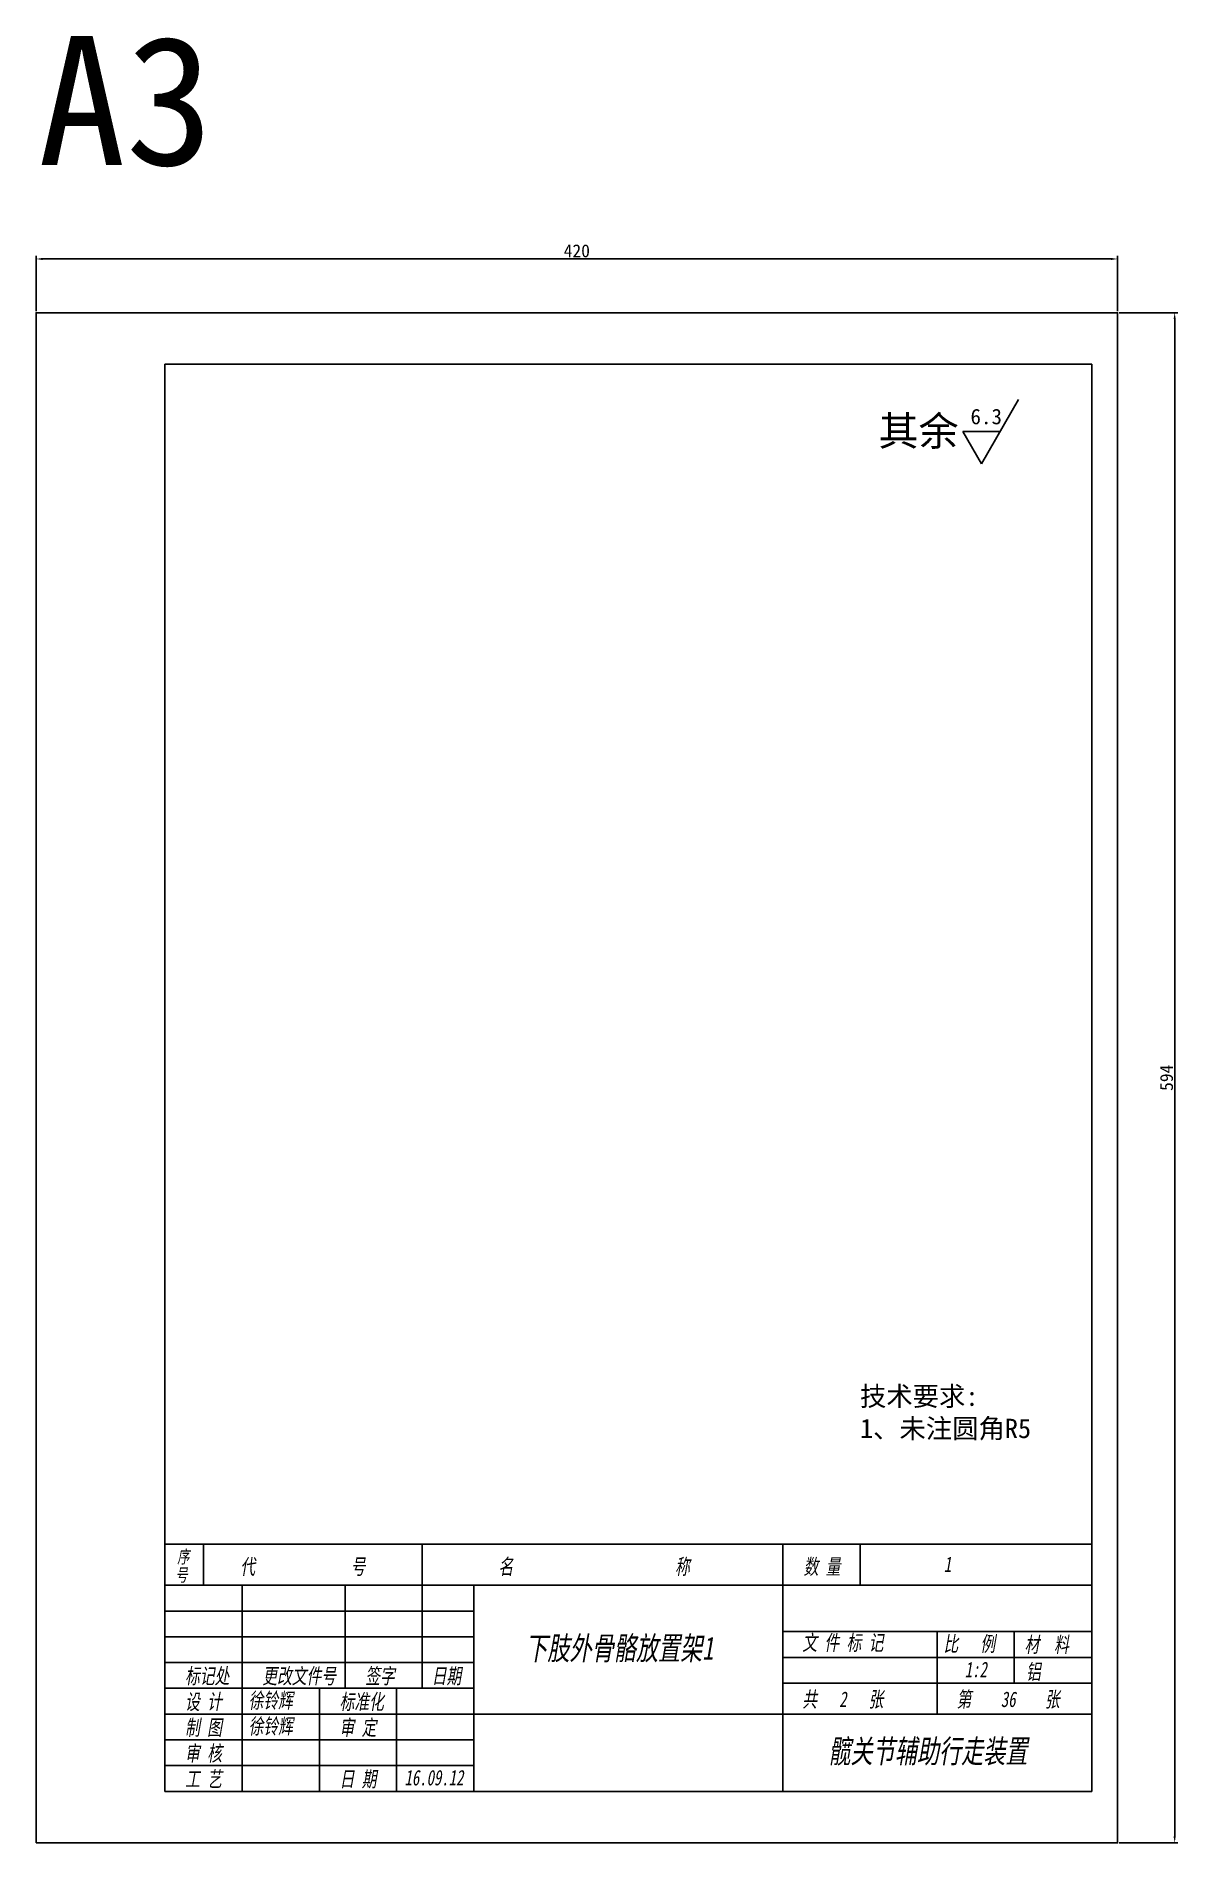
# Model space of a CAD drawing. Header units: millimetres. Extents: x 8840 to 20870, y -4901 to 1741.
# Drawn here: x 9373 to 9817, y -4038 to -3337 of the extents above; entities that cross this region are included whole.
import ezdxf

# ---------------------------------------------------------------- set-up
doc = ezdxf.new("R2010")
doc.units = ezdxf.units.MM
doc.layers.get('0').update_dxf_attribs({"lineweight": 25})
for name, color, linetype in [('临时线', 6, 'Continuous'), ('尺寸', 4, 'Continuous'), ('尺寸标注', 4, 'Continuous'), ('文字', 7, 'Continuous'), ('细实线', 2, 'Continuous')]:
    doc.layers.add(name, color=color, linetype=linetype)
doc.layers.add('文字标注', color=7, linetype='Continuous', lineweight=25)
doc.styles.get("Standard").update_dxf_attribs({"font": ''})
doc.styles.add('样式 2', font='', dxfattribs={"width": 0.7, "oblique": 10})
doc.styles.get('Standard').set_extended_font_data('SimSun')
doc.styles.get('样式 2').set_extended_font_data('SimSun')
doc.dimstyles.new('ISO-25 1.1', dxfattribs={"dimtxt": 5, "dimasz": 2.5, "dimexe": 1.25, "dimexo": 0.625, "dimtad": 1, "dimtoh": 1, "dimdsep": 46, "dimtxsty": 'Standard', "dimcen": 2.5, "dimclrt": 7, "dimadec": 0, "dimazin": 0, "dimtfac": 1, "dimtmove": 0, "dimatfit": 3, "dimfxl": 1, "dimarcsym": 0})

msp = doc.modelspace()

# ---------------------------------------------------------------- texts
at = {"style": '样式 2', "oblique": 10, "width": 0.7}
for s, height, p in [('序', 5, (9428.252, -3929.432)), ('代             号', 6, (9452.77, -3933.777)), ('名                      称', 6, (9553.032, -3933.777)), ('数 量', 6, (9671.545, -3933.777)), ('1', 6, (9725.975, -3932.919)), ('号', 5, (9427.56, -3936.54)), ('下肢外骨骼放置架1', 9, (9563.433, -3966.965)), ('文 件 标 记', 6, (9671.05, -3963.294)), ('比   例', 6, (9725.898, -3963.73)), ('材  料', 6, (9757.372, -3964.048)), ('标记处', 6, (9431.31, -3976.247)), ('更改文件号', 6, (9461.31, -3976.247)), ('签字', 6, (9501.31, -3976.247)), ('日期', 6, (9527.087, -3976.247)), ('1:2', 6, (9734.115, -3973.73)), ('铝', 6, (9757.925, -3974.616)), ('设 计', 6, (9431.31, -3986.247)), ('徐铃辉', 6, (9455.975, -3985.73)), ('标准化', 6, (9491.31, -3986.247)), ('共   2   张', 6, (9671.05, -3985.294)), ('第    36    张', 6, (9730.973, -3985.294)), ('制 图', 6, (9431.31, -3996.247)), ('徐铃辉', 6, (9455.975, -3995.73)), ('审 定', 6, (9491.31, -3996.247)), ('髋关节辅助行走装置', 9, (9681.166, -4006.965)), ('审 核', 6, (9431.31, -4006.247)), ('工 艺', 6, (9431.31, -4016.247)), ('日 期', 6, (9491.31, -4016.247)), ('16.09.12', 6, (9516.526, -4015.725))]:
    msp.add_text(s, height=height, dxfattribs=at).set_placement(p)
at = {"layer": '文字'}
msp.add_text('其余', height=11.4, dxfattribs=at).set_placement((9700.623, -3495.633))
at = {"layer": '文字', "ltscale": 0.1, "insert": (9693.423, -3860.901), "char_height": 7.5, "width": 108.27937, "attachment_point": 1}
msp.add_mtext('{\\fSimSun|b0|i0|c134|p2;技术要求:\\P1、未注圆角R5}', dxfattribs=at)
at = {"layer": '文字标注'}
msp.add_text('A3', height=50.0702, dxfattribs=at).set_placement((9374.146, -3386.73))

# ---------------------------------------------------------------- blocks, each defined once
blk = doc.blocks.new('ra')
at = {"layer": '细实线'}
for p, q in [((0, 0), (6, 10.39)), ((-3, 5.2), (0, 0)), ((-3, 5.2), (3, 5.2))]:
    blk.add_line(p, q, dxfattribs=at)
at = {"layer": '文字'}
blk.add_attdef('RA', (-1.78, 6.39), '', height=2.5, dxfattribs=at)
blk = doc.blocks.new('*D584')
at = {"layer": 'Defpoints', "color": 0}
for p in [(9793.44, -3423.16), (9373.44, -3444.03), (9793.44, -3444.03)]:
    blk.add_point(p, dxfattribs=at)
at = {"layer": '尺寸标注', "color": 0, "lineweight": -2}
for p, q in [((9373.44, -3443.41), (9373.44, -3421.91)), ((9793.44, -3443.41), (9793.44, -3421.91)), ((9375.94, -3423.16), (9790.94, -3423.16))]:
    blk.add_line(p, q, dxfattribs=at)
at = {"layer": '尺寸标注', "color": 0}
for points in [[(9375.94, -3422.75), (9375.94, -3423.58), (9373.44, -3423.16)], [(9790.94, -3422.75), (9790.94, -3423.58), (9793.44, -3423.16)]]:
    blk.add_solid(points, dxfattribs=at)
at = {"layer": '尺寸标注', "color": 7, "insert": (9583.44, -3420.04), "char_height": 5, "attachment_point": 5}
blk.add_mtext('420', dxfattribs=at)
blk = doc.blocks.new('*D585')
at = {"layer": 'Defpoints', "color": 0}
for p in [(9793.44, -3444.03), (9793.44, -4038.03), (9815.64, -4038.03)]:
    blk.add_point(p, dxfattribs=at)
at = {"layer": '尺寸标注', "color": 0, "lineweight": -2}
for p, q in [((9794.06, -3444.03), (9816.89, -3444.03)), ((9815.64, -3446.53), (9815.64, -4035.53)), ((9794.06, -4038.03), (9816.89, -4038.03))]:
    blk.add_line(p, q, dxfattribs=at)
at = {"layer": '尺寸标注', "color": 0}
for points in [[(9815.22, -3446.53), (9816.05, -3446.53), (9815.64, -3444.03)], [(9815.22, -4035.53), (9816.05, -4035.53), (9815.64, -4038.03)]]:
    blk.add_solid(points, dxfattribs=at)
at = {"layer": '尺寸标注', "color": 7, "insert": (9812.51, -3741.03), "char_height": 5, "attachment_point": 5, "rotation": 90}
blk.add_mtext('594', dxfattribs=at)

# ---------------------------------------------------------------- dimensions: what is measured, and where the dimension line sits
at = {"layer": '尺寸标注'}
dim = msp.add_linear_dim(base=(9793.437, -3423.163), p1=(9373.437, -3444.034), p2=(9793.437, -3444.034), dimstyle='ISO-25 1.1', dxfattribs=at)
dim.commit()
dim.dimension.update_dxf_attribs({"geometry": '*D584', "text_midpoint": (9583.437, -3420.038)})
dim = msp.add_linear_dim(base=(9815.636, -4038.034), p1=(9793.437, -3444.034), p2=(9793.437, -4038.034), angle=90, dimstyle='ISO-25 1.1', dxfattribs=at)
dim.commit()
dim.dimension.update_dxf_attribs({"geometry": '*D585', "text_midpoint": (9812.511, -3741.034)})

# ---------------------------------------------------------------- linework, layer by layer
for p, q in [((9783.437, -3464.034), (9423.437, -3464.034)), ((9423.437, -3464.034), (9423.437, -4018.034)), ((9783.437, -4018.034), (9783.437, -3464.034)), ((9423.437, -3922.034), (9783.437, -3922.034)), ((9438.437, -3922.034), (9438.437, -3938.034)), ((9523.437, -3922.034), (9523.437, -3938.034)), ((9663.437, -3922.034), (9663.437, -4018.034)), ((9693.437, -3922.034), (9693.437, -3938.034)), ((9423.437, -3938.034), (9783.437, -3938.034)), ((9543.437, -3938.034), (9543.437, -4018.034)), ((9663.437, -3956.034), (9783.437, -3956.034)), ((9423.437, -3968.034), (9543.437, -3968.034)), ((9543.437, -3988.034), (9783.437, -3988.034)), ((9423.437, -4018.034), (9783.437, -4018.034))]:
    msp.add_line(p, q)
msp.add_lwpolyline([(9373.437, -4038.034), (9793.437, -4038.034), (9793.437, -3444.034), (9373.437, -3444.034)], close=True)
at = {"layer": '临时线'}
for p, q in [((9453.437, -3938.034), (9453.437, -4018.034)), ((9493.437, -3938.034), (9493.437, -3978.034)), ((9523.437, -3938.034), (9523.437, -3978.034)), ((9423.437, -3948.034), (9543.437, -3948.034)), ((9423.437, -3958.034), (9543.437, -3958.034)), ((9723.36, -3956.034), (9723.36, -3988.034)), ((9753.36, -3956.034), (9753.36, -3976.034)), ((9663.437, -3966.034), (9783.437, -3966.034)), ((9663.437, -3976.034), (9783.437, -3976.034)), ((9423.437, -3978.034), (9543.437, -3978.034)), ((9483.437, -3978.034), (9483.437, -4018.034)), ((9513.437, -3978.034), (9513.437, -4018.034)), ((9423.437, -3988.034), (9543.437, -3988.034)), ((9423.437, -3998.034), (9543.437, -3998.034)), ((9423.437, -4008.034), (9543.437, -4008.034))]:
    msp.add_line(p, q, dxfattribs=at)

# ---------------------------------------------------------------- block references
at = {"layer": '尺寸', "xscale": 2.399999999994179, "yscale": 2.399999999999636, "zscale": 2.4}
msp.add_blockref('ra', (9740.594, -3502.665), dxfattribs=at).add_auto_attribs({'RA': '6.3'})

msp.set_redraw_order([(e.dxf.handle, doc.entitydb.next_handle()) for e in msp.query("TEXT MTEXT ATTDEF DIMENSION ARC_DIMENSION")])  # texts and dimensions are drawn at this point

doc.saveas('drawing.dxf')
